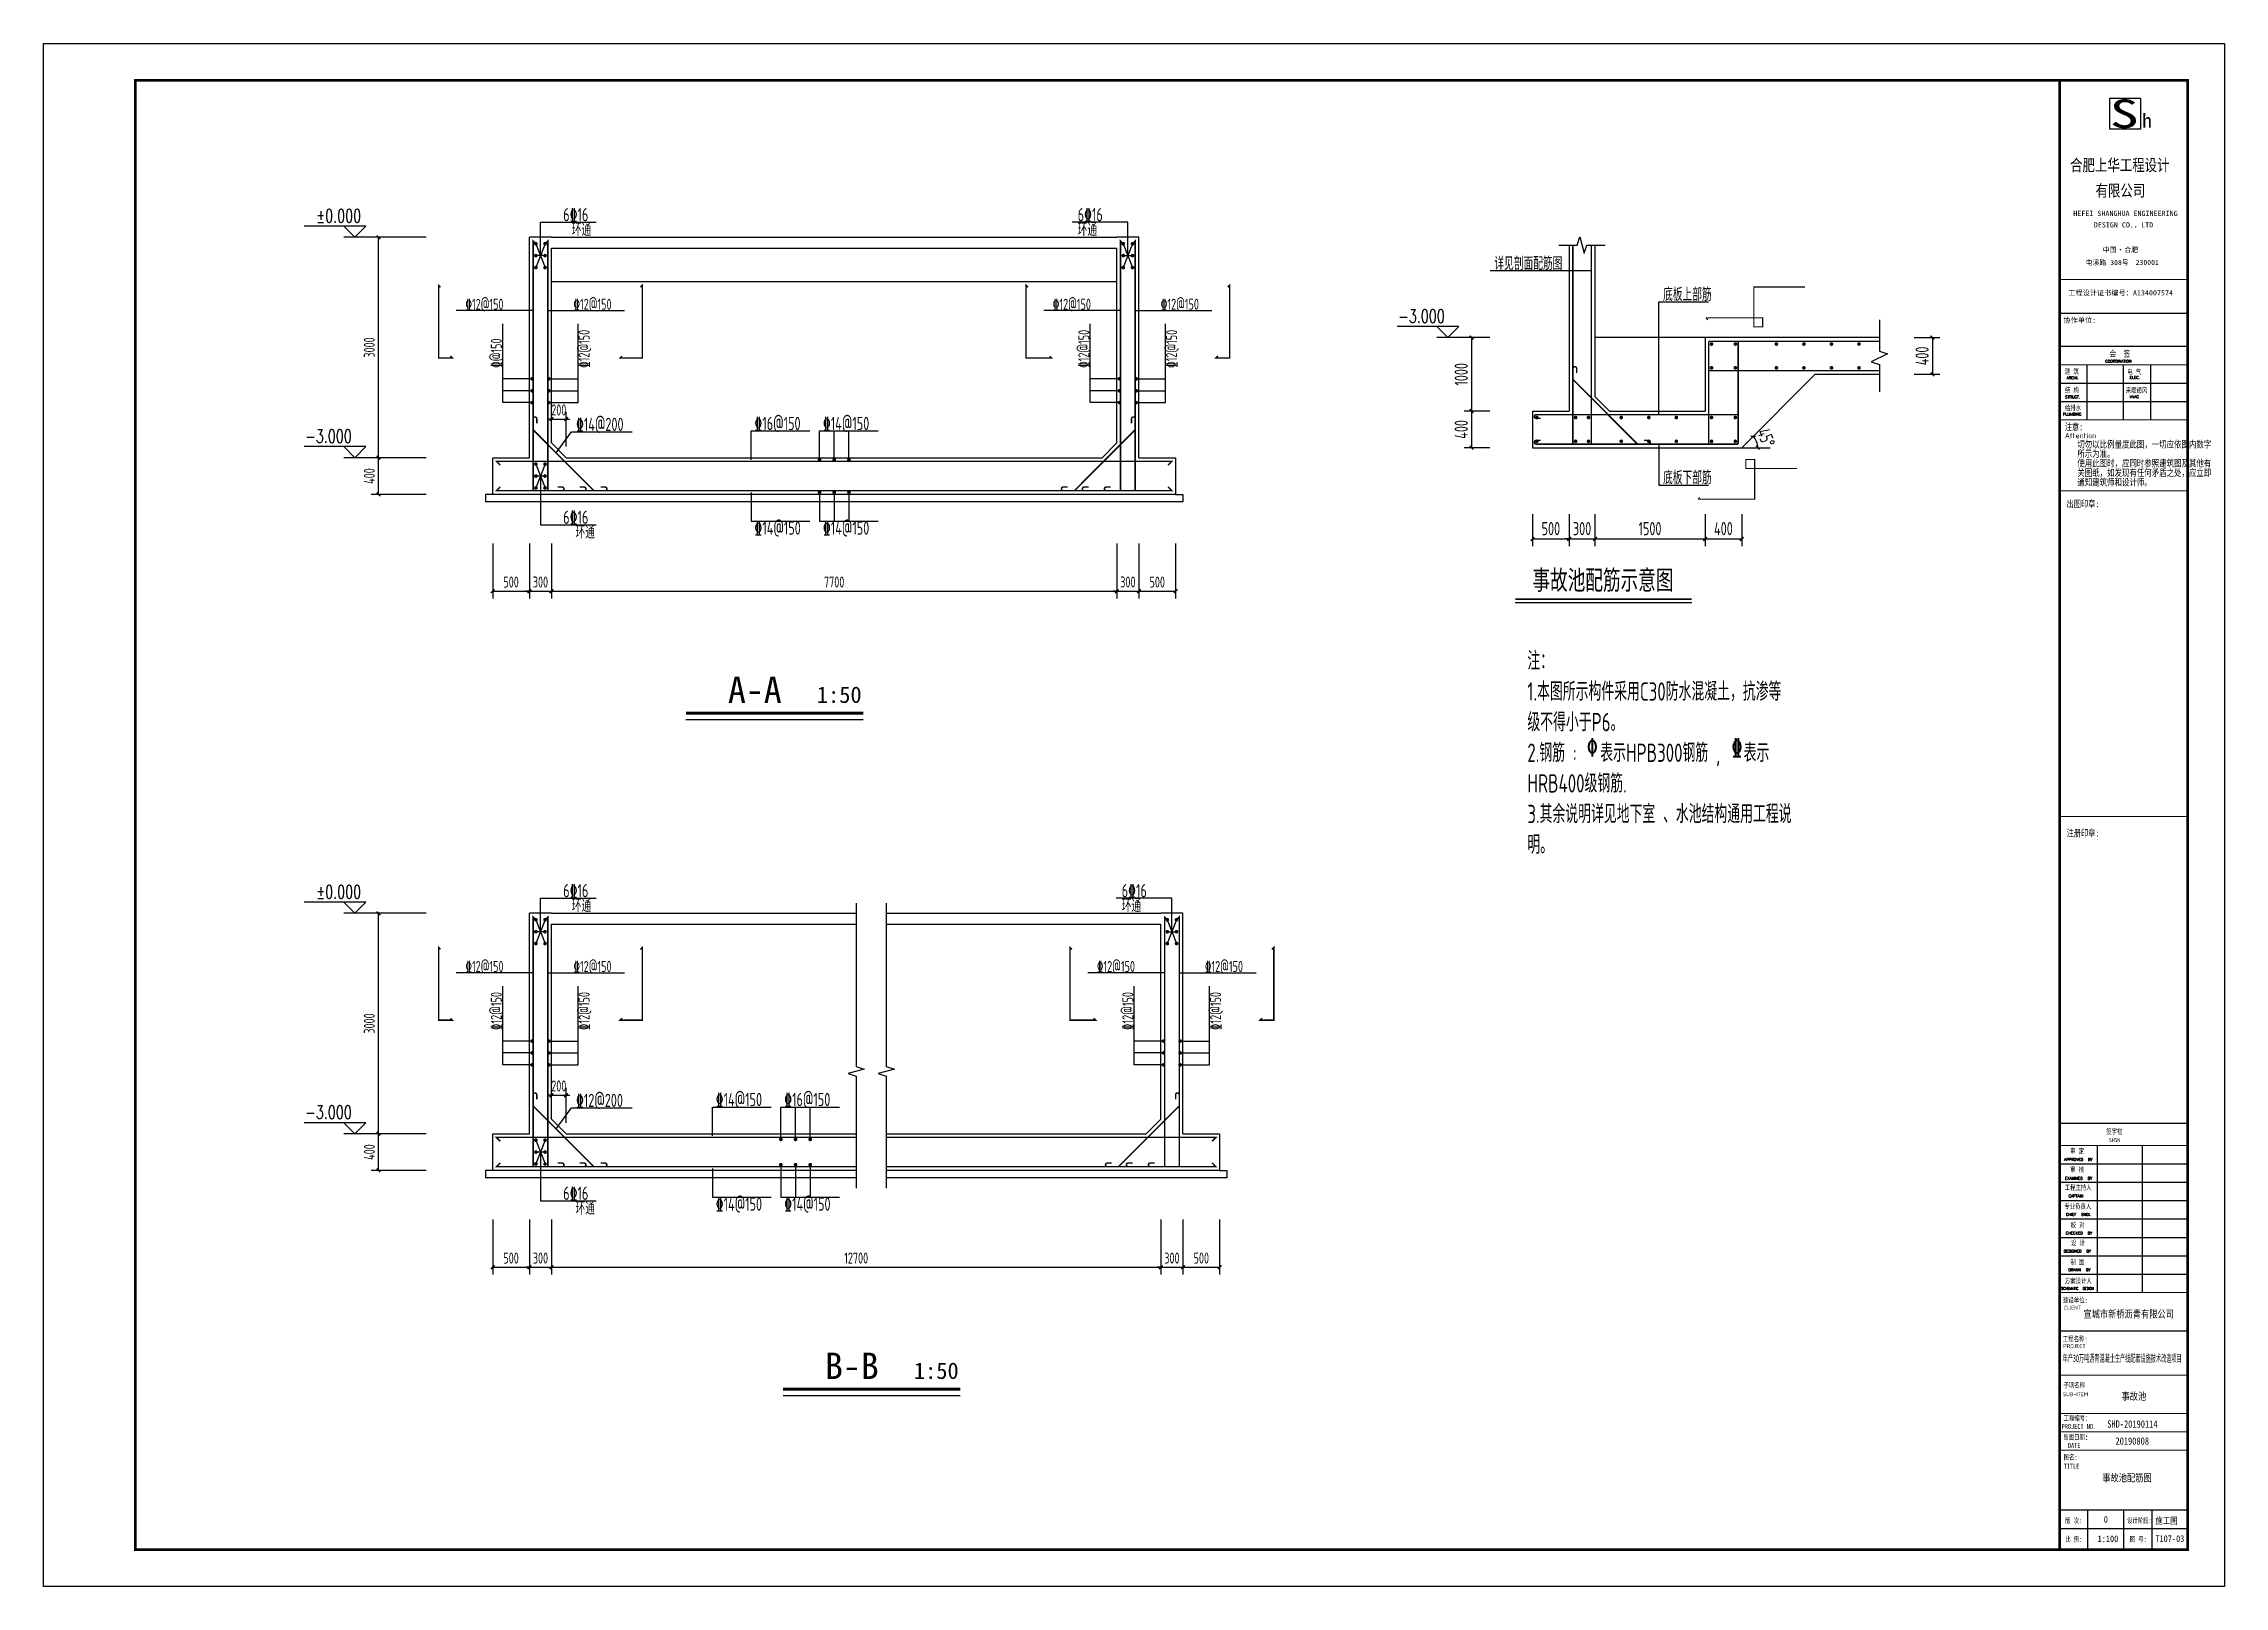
# Model space of a CAD drawing. Extents: x -721211 to -661811, y -212605 to -33458.
# Drawn here: x -721211 to -661811, y -212605 to -170605 of the extents above; entities that cross this region are included whole.
import ezdxf
from ezdxf.enums import TextEntityAlignment as Align

# ---------------------------------------------------------------- set-up
doc = ezdxf.new("R2010")
doc.units = 0
doc.header["$LTSCALE"] = 1000
doc.layers.get('0').update_dxf_attribs({"linetype": 'CONTINUOUS'})
doc.layers.get('Defpoints').update_dxf_attribs({"linetype": 'CONTINUOUS'})
for name, color, linetype in [('BEAM_TEXT_HOR', 7, 'CONTINUOUS'), ('dim', 3, 'CONTINUOUS'), ('DIM_ELEV', 3, 'CONTINUOUS'), ('DIM_SYMB', 3, 'CONTINUOUS'), ('NUM', 7, 'CONTINUOUS'), ('PUB_TEXT', 7, 'CONTINUOUS'), ('REIN', 1, 'CONTINUOUS'), ('REINL', 1, 'CONTINUOUS'), ('TEXT', 7, 'CONTINUOUS'), ('THIN', 7, 'CONTINUOUS'), ('水池', 6, 'CONTINUOUS')]:
    doc.layers.add(name, color=color, linetype=linetype)
doc.styles.add('_HZTXT', font='txt', dxfattribs={"width": 0.8, "bigfont": 'HZTXT'})
doc.styles.add('_TCH_DIM', font='SIMPLEX', dxfattribs={"bigfont": 'GBCBIG'})
doc.styles.add('_TXT', font='SIMPLEX.shx', dxfattribs={"width": 0.6})
doc.styles.add('HT', font='simhei.ttf')
doc.styles.add('HZ', font='txt.shx', dxfattribs={"bigfont": 'hztxt.shx'})
doc.styles.add('STYLE-ARIAL', font='gbenor.shx', dxfattribs={"bigfont": 'gbcbig.shx'})
doc.styles.add('STYLE-黑体', font='simhei.ttf')
doc.styles.add('TSSD_Dimension', font='Tssdeng.shx', dxfattribs={"width": 0.7, "bigfont": 'HZTXT.SHX'})
doc.styles.add('TSSD_Label', font='tssdeng.shx', dxfattribs={"width": 0.7, "bigfont": 'hztxt.shx'})
doc.styles.add('TSSD_Norm', font='tssdeng.shx', dxfattribs={"bigfont": 'hztxt.shx'})
doc.styles.add('TSSD_Rein', font='tssdeng.shx', dxfattribs={"width": 0.7, "bigfont": 'hztxt.shx'})
doc.styles.add('黑体', font='simhei.ttf')
doc.dimstyles.new('TSSD_50_100', dxfattribs={"dimtxt": 300, "dimasz": 100, "dimexe": 200, "dimexo": 300, "dimgap": 100, "dimtad": 1, "dimdec": 0, "dimlfac": 0.5, "dimzin": 0, "dimdsep": 46, "dimtxsty": 'TSSD_Dimension', "dimblk": 'ARCHTICK', "dimcen": 0, "dimclrt": 7, "dimadec": 0, "dimazin": 0, "dimtfac": 1, "dimtdec": 0, "dimtix": 1, "dimtmove": 2, "dimatfit": 3, "dimfxl": 1, "dimtolj": 1, "dimtzin": 0, "dimarcsym": 0})

msp = doc.modelspace()

# ---------------------------------------------------------------- texts
at = {"layer": 'BEAM_TEXT_HOR', "color": 1, "style": 'TSSD_Label', "width": 0.7}
for s, p in [('%%130', (-679175.5, -190159)), ('%%132', (-675234, -190159))]:
    msp.add_text(s, height=500, dxfattribs=at).set_placement(p, align=Align.BOTTOM_LEFT)
at = {"layer": 'Defpoints', "color": 7, "linetype": 'Continuous', "style": 'STYLE-黑体', "width": 1.5}
msp.add_text('S', height=773.8, dxfattribs=at).set_placement((-664933.1, -172898.7))
at = {"layer": 'Defpoints', "color": 7, "linetype": 'Continuous'}
for s, height, style, p in [('h', 386.9, 'STYLE-黑体', (-664051.5, -172894.1)), ('CLIENT', 107.48, 'STYLE-ARIAL', (-666183.2, -205073.7)), ('SUB-ITEM', 107.48, 'STYLE-ARIAL', (-666210.2, -207428.2))]:
    msp.add_text(s, height=height, dxfattribs=dict(at, style=style)).set_placement(p)
at = {"layer": 'Defpoints', "linetype": 'Continuous', "style": 'STYLE-黑体'}
for s, height, width, p in [('合肥上华工程设计', 322.43, 0.769231, (-666012.7, -174071.6)), ('有限公司', 322.43, 0.769231, (-665319.9, -174765.8)), ('SHD-20190114', 200, 0.8, (-665001.6, -208284.6)), ('20190808', 200, 0.8, (-664778.2, -208748.3))]:
    msp.add_text(s, height=height, dxfattribs=dict(at, width=width)).set_placement(p)
at = {"layer": 'Defpoints', "ltscale": 1.2, "style": '黑体'}
for s, height, p in [('HEFEI SHANGHUA ENGINEERING', 139.718, (-665925.6, -175295.8)), ('DESIGN CO.，LTD', 139.718, (-665367.9, -175609.4)), ('工程设计证书编号：A134007574', 139.718, (-666063.6, -177458.2)), ('协作单位:', 139.72, (-666195.5, -178203.5))]:
    msp.add_text(s, height=height, dxfattribs=at).set_placement(p)
at = {"layer": 'Defpoints', "linetype": 'Continuous'}
for s, height, style, p in [('中国·合肥', 134.34, 'STYLE-黑体', (-665122.7, -176283.3)), ('屯溪路 308号', 134.34, 'STYLE-黑体', (-665590, -176630)), ('230001', 134.34, 'STYLE-黑体', (-664227.1, -176627.8)), ('Attention', 143.3, 'STYLE-ARIAL', (-666158.6, -181347.3))]:
    msp.add_text(s, height=height, dxfattribs=dict(at, style=style)).set_placement(p)
at = {"layer": 'Defpoints', "style": 'HZ'}
for s, height, p in [('COORDINATION', 74.948, (-665057.3, -179289.2)), ('ARCHI.', 74.95, (-666109.9, -179740.4)), ('ELEC.', 74.95, (-664390.5, -179733.5)), ('STRUCT.', 74.95, (-666145.9, -180261.6)), ('HVAC', 74.95, (-664390.5, -180255.7)), ('PLUMBING', 74.95, (-666209, -180728.8)), ('APPROVED  BY', 74.948, (-666175.6, -201021.2)), ('EXAMINED  BY', 74.948, (-666155.7, -201534.5)), ('CAPTAIN', 74.95, (-666055.2, -202013.6)), ('CHIEF  ENGI.', 74.948, (-666125.6, -202517.6)), ('CHECKED  BY', 74.948, (-666132.1, -203023.4)), ('DESIGNED  BY', 74.948, (-666189.9, -203518.5)), ('DRAWN  BY', 74.95, (-666056.8, -204028)), ('SCHEMATIC  DESIGN', 64.955, (-666259, -204527.6))]:
    msp.add_text(s, height=height, dxfattribs=at).set_placement(p)
at = {"layer": 'Defpoints'}
for s, height, style, width, p in [('会  签', 167.66, '黑体', 0.75, (-664938.2, -179131.7)), ('结 构', 139.72, '黑体', 0.75, (-666154.6, -180104.3)), ('建 筑', 139.72, '黑体', 0.75, (-666154.6, -179600.9)), ('采暖通风', 139.72, '黑体', 0.75, (-664498.3, -180109.9)), ('电 气', 139.72, '黑体', 0.75, (-664456.5, -179606.2)), ('给排水', 139.72, '黑体', 0.75, (-666154.6, -180589.4)), ('注意:', 186.29, '黑体', 0.75, (-666157.9, -181129.2)), ('切勿以比例量度此图，一切应依图内数字', 187.651, '_HZTXT', 0.8, (-665816.5, -181624.3)), ('所示为准。', 187.65, '_HZTXT', 0.8, (-665816.5, -181882.3)), ('使用此图时，应同时参照建筑图及其他有', 187.651, '_HZTXT', 0.8, (-665816.5, -182140.2)), ('关图纸，如发现有任何矛盾之处，应立即', 187.651, '_HZTXT', 0.8, (-665816.5, -182398.2)), ('通知建筑师和设计师。', 187.65, '_HZTXT', 0.8, (-665816.5, -182656.1)), ('出图印章:', 186.29, '黑体', 0.75, (-666107.4, -183225.8)), ('签字栏', 139.72, '黑体', 0.75, (-665031.1, -200292.1)), ('审 定', 139.72, '黑体', 0.75, (-666013.2, -200823.1)), ('审 核', 139.72, '黑体', 0.75, (-666010.2, -201322.9)), ('工程主持人', 139.72, '黑体', 0.75, (-666162.4, -201814.2)), ('专业负责人', 139.72, '黑体', 0.75, (-666171, -202328)), ('校 对', 139.72, '黑体', 0.75, (-665995, -202835.9)), ('制 图', 139.72, '黑体', 0.75, (-666006.7, -203845)), ('设 计', 139.72, '黑体', 0.75, (-665992.4, -203321.8)), ('方案设计人', 139.72, '黑体', 0.75, (-666156.3, -204356.2)), ('年产30万吨沥青混凝土生产线配套设施技术改造项目', 200, '黑体', 0.5, (-666216.3, -206495.5))]:
    msp.add_text(s, height=height, dxfattribs=dict(at, style=style, width=width)).set_placement(p)
at = {"layer": 'Defpoints', "color": 7}
for s, height, style, width, p in [('注册印章:', 186.29, '黑体', 0.75, (-666107.4, -192190.3)), ('建设单位:', 139.72, '黑体', 0.75, (-666204.4, -204882)), ('工程名称:', 139.72, '黑体', 0.75, (-666211.3, -205934.4)), ('子项名称', 139.72, '黑体', 0.75, (-666195.9, -207195)), ('工程编号：', 139.72, '黑体', 0.75, (-666193.2, -208093.6)), ('出图日期', 139.72, '黑体', 0.75, (-666197.7, -208609.6)), ('图名:', 139.72, '黑体', 0.75, (-666187.4, -209156.7)), (':', 150.5, '_TXT', 0.6, (-665588.4, -208609.6)), ('TITLE', 139.72, '黑体', 0.75, (-666188.9, -209402.8)), ('版 次:', 139.72, '黑体', 0.75, (-666147.1, -210882.6)), ('设计阶段:', 139.72, '黑体', 0.75, (-664463.5, -210882.5)), ('比 例:', 139.72, '黑体', 0.75, (-666145.9, -211389.8)), ('图 号:', 139.72, '黑体', 0.75, (-664390.4, -211392.5))]:
    msp.add_text(s, height=height, dxfattribs=dict(at, style=style, width=width)).set_placement(p)
at = {"layer": 'Defpoints', "style": 'STYLE-ARIAL'}
msp.add_text('SIGN', height=107.48, dxfattribs=at).set_placement((-664800.6, -200456), align=Align.MIDDLE_CENTER)
msp.add_text('SIGN', height=107.48, dxfattribs=at).set_placement((-664800.6, -200456), align=Align.MIDDLE_CENTER)
at = {"layer": 'Defpoints', "style": '黑体', "width": 0.8}
for s, p in [('宣城市新桥沥青有限公司', (-664416.7, -205290.6)), ('事故池配筋图', (-664465.7, -209749.4))]:
    msp.add_text(s, height=200, dxfattribs=at).set_placement(p, align=Align.CENTER)
at = {"layer": 'Defpoints', "color": 7, "linetype": 'Continuous', "style": 'STYLE-ARIAL'}
msp.add_text('PROJECT', height=107.48, dxfattribs=at).set_placement((-665894.8, -206062.1), align=Align.MIDDLE_CENTER)
at = {"layer": 'Defpoints', "linetype": 'Continuous', "style": 'STYLE-黑体', "width": 0.8}
msp.add_text('事故池', height=200, dxfattribs=at).set_placement((-664275.4, -207529.8), align=Align.CENTER)
at = {"layer": 'Defpoints', "color": 7, "style": '黑体', "width": 0.75}
for s, height, p in [('PROJECT NO.', 139.718, (-665773.3, -208251.6)), ('DATE', 139.72, (-665902.3, -208767.7))]:
    msp.add_text(s, height=height, dxfattribs=at).set_placement(p, align=Align.MIDDLE_CENTER)
at = {"layer": 'Defpoints', "color": 3, "linetype": 'Continuous', "style": 'STYLE-黑体', "width": 0.8}
for s, p in [('0', (-665097.1, -210870.1)), ('施工图', (-663690.5, -210910)), ('1:100', (-665264.1, -211399.9)), ('T107-03', (-663690.8, -211394.8))]:
    msp.add_text(s, height=180, dxfattribs=at).set_placement(p)
at = {"layer": 'NUM', "style": 'TSSD_Norm', "width": 0.8}
msp.add_text('事故池配筋示意图', height=600, dxfattribs=at).set_placement((-678737.9, -185528.2), align=Align.CENTER)
at = {"layer": 'PUB_TEXT', "style": '_TCH_DIM', "width": 0.705882}
for s, p in [('%%P0.000', (-713781.4, -175471.6)), ('-3.000', (-684309.4, -178202.2)), ('-3.000', (-714081.4, -181471.6)), ('%%P0.000', (-713781.4, -193876.2)), ('-3.000', (-714081.4, -199876.2))]:
    msp.add_text(s, height=360, dxfattribs=at).set_placement(p)
at = {"layer": 'PUB_TEXT', "style": 'HT'}
for s, height, p in [('A-A', 716.96, (-702570.2, -188553.5)), ('1:50', 448.1, (-700149.2, -188553.5)), ('B-B', 716.96, (-699927.2, -206958)), ('1:50', 448.1, (-697506.2, -206958))]:
    msp.add_text(s, height=height, dxfattribs=at).set_placement(p)
at = {"layer": 'TEXT', "style": 'TSSD_Rein', "width": 0.7}
for s, height, p in [('6%%13216', 360, (-707057.7, -175440.5)), ('6%%13216', 360, (-693044.9, -175440.5)), ('环通', 360, (-706826, -175846.7)), ('环通', 360, (-693046.2, -175846.7)), ('详见剖面配筋图', 360, (-681695.6, -176770.5)), ('%%13212@150', 300, (-709722.7, -177850.1)), ('%%13212@150', 300, (-706780.5, -177850.1)), ('%%13212@150', 300, (-693722.7, -177850.1)), ('%%13212@150', 300, (-690780.5, -177850.1)), ('底板上部筋', 360, (-677099.7, -177612.5)), ('%%13214@200', 360, (-706710.8, -181150.2)), ('%%13216@150', 360, (-701849.4, -181126)), ('%%13214@150', 360, (-699984.5, -181126)), ('底板下部筋', 360, (-677099.7, -182599.8)), ('6%%13216', 360, (-707057.7, -183679)), ('环通', 360, (-706726, -184085.2)), ('%%13214@150', 360, (-701849.4, -183973.4)), ('%%13214@150', 360, (-699984.5, -183973.4)), ('6%%13216', 360, (-707057.7, -193845.1)), ('6%%13216', 360, (-691844.9, -193845.1)), ('环通', 360, (-706826, -194251.2)), ('环通', 360, (-691846.2, -194251.2)), ('%%13212@150', 300, (-709722.7, -195878.9)), ('%%13212@150', 300, (-706780.5, -195878.9)), ('%%13212@150', 300, (-692522.7, -195878.9)), ('%%13212@150', 300, (-689580.5, -195878.9)), ('%%13212@200', 360, (-706710.8, -199554.8)), ('%%13214@150', 360, (-702904.2, -199530.5)), ('%%13216@150', 360, (-701039.2, -199530.5)), ('6%%13216', 360, (-707057.7, -202083.6)), ('环通', 360, (-706726, -202489.7)), ('%%13214@150', 360, (-702904.2, -202377.9)), ('%%13214@150', 360, (-701039.2, -202377.9))]:
    msp.add_text(s, height=height, dxfattribs=at).set_placement(p)
for s, p in [('%%132@150', (-708729.7, -179433.5)), ('%%13212@150', (-706338.1, -179433.5)), ('%%13212@150', (-692729.7, -179433.5)), ('%%13212@150', (-690338.1, -179433.5)), ('%%13212@150', (-708729.7, -197462.3)), ('%%13212@150', (-706338.1, -197462.3)), ('%%13212@150', (-691529.7, -197462.3)), ('%%13212@150', (-689138.1, -197462.3))]:
    msp.add_text(s, height=300, rotation=90, dxfattribs=at).set_placement(p)
at = {"layer": 'TEXT', "insert": (-680796.7, -187159.4), "char_height": 500, "width": 7210.909, "attachment_point": 1, "style": 'TSSD_Rein'}
msp.add_mtext('注：\\P1.本图所示构件采用C30防水混凝土，抗渗等级不得小于P6。\\P2.钢筋 :   表示HPB300钢筋 ,   表示HRB400级钢筋.\\P3.其余说明详见地下室 、水池结构通用工程说明。', dxfattribs=at)

# ---------------------------------------------------------------- blocks, each defined once
blk = doc.blocks.new('_ArchTick')
at = {"color": 0, "linetype": 'ByBlock', "const_width": 0.4}
blk.add_lwpolyline([(-0.5, -0.5), (0.5, 0.5)], dxfattribs=at)
blk = doc.blocks.new('*D48')
at = {"layer": 'Defpoints', "color": 0, "transparency": 16777216}
for p in [(-672956, -179607), (-674956, -181607), (-674956, -181607), (-674534, -181494), (-674179, -181607)]:
    blk.add_point(p, dxfattribs=at)
at = {"layer": 'dim', "color": 0, "lineweight": -2, "transparency": 16777216}
blk.add_arc((-674956, -181607), 438, 0, 45, dxfattribs=at)
at = {"layer": 'dim', "color": 0, "lineweight": -2, "transparency": 16777216, "xscale": 100, "yscale": 100, "zscale": 100}
for p, rotation in [((-674647, -181298), 134.999999999995), ((-674519, -181607), 270.0000000000003)]:
    blk.add_blockref('_ArchTick', p, dxfattribs=dict(at, rotation=rotation))
at = {"layer": 'dim', "color": 7, "transparency": 16777216, "insert": (-674293, -181333), "char_height": 360, "attachment_point": 5, "rotation": 292.5, "style": 'TSSD_Dimension'}
blk.add_mtext('\\A1;45°', dxfattribs=at)
blk = doc.blocks.new('*D47')
at = {"layer": 'Defpoints', "color": 0, "transparency": 16777216}
for p in [(-670564, -178607), (-670564, -179607), (-669764, -179607)]:
    blk.add_point(p, dxfattribs=at)
at = {"layer": 'dim', "color": 0, "lineweight": -2, "transparency": 16777216}
for p, q in [((-670264, -178607), (-669564, -178607)), ((-669764, -178607), (-669764, -179607)), ((-670264, -179607), (-669564, -179607))]:
    blk.add_line(p, q, dxfattribs=at)
at = {"layer": 'dim', "color": 0, "lineweight": -2, "transparency": 16777216, "xscale": 100, "yscale": 100, "zscale": 100}
for p, rotation in [((-669764, -178607), 90), ((-669764, -179607), 270)]:
    blk.add_blockref('_ArchTick', p, dxfattribs=dict(at, rotation=rotation))
at = {"layer": 'dim', "color": 7, "transparency": 16777216, "insert": (-670044, -179107), "char_height": 360, "attachment_point": 5, "rotation": 90, "style": 'TSSD_Dimension'}
blk.add_mtext('\\A1;400', dxfattribs=at)
blk = doc.blocks.new('*D46')
at = {"layer": 'Defpoints', "color": 0, "transparency": 16777216}
for p in [(-681517, -180607), (-682317, -181607), (-681517, -181607)]:
    blk.add_point(p, dxfattribs=at)
at = {"layer": 'dim', "color": 0, "lineweight": -2, "transparency": 16777216}
for p, q in [((-681817, -180607), (-682517, -180607)), ((-682317, -180607), (-682317, -181607)), ((-681817, -181607), (-682517, -181607))]:
    blk.add_line(p, q, dxfattribs=at)
at = {"layer": 'dim', "color": 0, "lineweight": -2, "transparency": 16777216, "xscale": 100, "yscale": 100, "zscale": 100}
for p, rotation in [((-682317, -180607), 90), ((-682317, -181607), 270)]:
    blk.add_blockref('_ArchTick', p, dxfattribs=dict(at, rotation=rotation))
at = {"layer": 'dim', "color": 7, "transparency": 16777216, "insert": (-682597, -181107), "char_height": 360, "attachment_point": 5, "rotation": 90, "style": 'TSSD_Dimension'}
blk.add_mtext('\\A1;400', dxfattribs=at)
blk = doc.blocks.new('*D45')
at = {"layer": 'Defpoints', "color": 0, "transparency": 16777216}
for p in [(-679656, -183113), (-678956, -183113), (-678956, -184088)]:
    blk.add_point(p, dxfattribs=at)
at = {"layer": 'dim', "color": 0, "lineweight": -2, "transparency": 16777216}
for p, q in [((-679656, -183413), (-679656, -184288)), ((-678956, -183413), (-678956, -184288)), ((-679656, -184088), (-679756, -184088)), ((-679656, -184088), (-678956, -184088)), ((-678956, -184088), (-678856, -184088))]:
    blk.add_line(p, q, dxfattribs=at)
at = {"layer": 'dim', "color": 0, "lineweight": -2, "transparency": 16777216, "xscale": 100, "yscale": 100, "zscale": 100}
blk.add_blockref('_ArchTick', (-679656, -184088), dxfattribs=at)
at = {"layer": 'dim', "color": 0, "lineweight": -2, "transparency": 16777216, "xscale": 100, "yscale": 100, "zscale": 100, "rotation": 180}
blk.add_blockref('_ArchTick', (-678956, -184088), dxfattribs=at)
at = {"layer": 'dim', "color": 7, "transparency": 16777216, "insert": (-679306, -183808), "char_height": 360, "attachment_point": 5, "style": 'TSSD_Dimension'}
blk.add_mtext('\\A1;300', dxfattribs=at)
blk = doc.blocks.new('*D44')
at = {"layer": 'Defpoints', "color": 0, "transparency": 16777216}
for p in [(-678956, -183113), (-675956, -183113), (-675956, -184088)]:
    blk.add_point(p, dxfattribs=at)
at = {"layer": 'dim', "color": 0, "lineweight": -2, "transparency": 16777216}
for p, q in [((-678956, -183413), (-678956, -184288)), ((-675956, -183413), (-675956, -184288)), ((-678956, -184088), (-675956, -184088))]:
    blk.add_line(p, q, dxfattribs=at)
at = {"layer": 'dim', "color": 0, "lineweight": -2, "transparency": 16777216, "xscale": 100, "yscale": 100, "zscale": 100, "rotation": 180}
blk.add_blockref('_ArchTick', (-678956, -184088), dxfattribs=at)
at = {"layer": 'dim', "color": 0, "lineweight": -2, "transparency": 16777216, "xscale": 100, "yscale": 100, "zscale": 100}
blk.add_blockref('_ArchTick', (-675956, -184088), dxfattribs=at)
at = {"layer": 'dim', "color": 7, "transparency": 16777216, "insert": (-677456, -183808), "char_height": 360, "attachment_point": 5, "style": 'TSSD_Dimension'}
blk.add_mtext('\\A1;1500', dxfattribs=at)
blk = doc.blocks.new('*D43')
at = {"layer": 'Defpoints', "color": 0, "transparency": 16777216}
for p in [(-675956, -183113), (-674956, -183113), (-674956, -184088)]:
    blk.add_point(p, dxfattribs=at)
at = {"layer": 'dim', "color": 0, "lineweight": -2, "transparency": 16777216}
for p, q in [((-675956, -183413), (-675956, -184288)), ((-674956, -183413), (-674956, -184288)), ((-675956, -184088), (-674956, -184088))]:
    blk.add_line(p, q, dxfattribs=at)
at = {"layer": 'dim', "color": 0, "lineweight": -2, "transparency": 16777216, "xscale": 100, "yscale": 100, "zscale": 100, "rotation": 180}
blk.add_blockref('_ArchTick', (-675956, -184088), dxfattribs=at)
at = {"layer": 'dim', "color": 0, "lineweight": -2, "transparency": 16777216, "xscale": 100, "yscale": 100, "zscale": 100}
blk.add_blockref('_ArchTick', (-674956, -184088), dxfattribs=at)
at = {"layer": 'dim', "color": 7, "transparency": 16777216, "insert": (-675456, -183808), "char_height": 360, "attachment_point": 5, "style": 'TSSD_Dimension'}
blk.add_mtext('\\A1;400', dxfattribs=at)
blk = doc.blocks.new('*D42')
at = {"layer": 'Defpoints', "color": 0, "transparency": 16777216}
for p in [(-681517, -178607), (-682317, -180607), (-681517, -180607)]:
    blk.add_point(p, dxfattribs=at)
at = {"layer": 'dim', "color": 0, "lineweight": -2, "transparency": 16777216}
for p, q in [((-681817, -178607), (-682517, -178607)), ((-682317, -178607), (-682317, -180607)), ((-681817, -180607), (-682517, -180607))]:
    blk.add_line(p, q, dxfattribs=at)
at = {"layer": 'dim', "color": 0, "lineweight": -2, "transparency": 16777216, "xscale": 100, "yscale": 100, "zscale": 100}
for p, rotation in [((-682317, -178607), 90), ((-682317, -180607), 270)]:
    blk.add_blockref('_ArchTick', p, dxfattribs=dict(at, rotation=rotation))
at = {"layer": 'dim', "color": 7, "transparency": 16777216, "insert": (-682597, -179607), "char_height": 360, "attachment_point": 5, "rotation": 90, "style": 'TSSD_Dimension'}
blk.add_mtext('\\A1;1000', dxfattribs=at)
blk = doc.blocks.new('*D41')
at = {"layer": 'Defpoints', "color": 0, "transparency": 16777216}
for p in [(-680656, -183113), (-679656, -183113), (-679656, -184088)]:
    blk.add_point(p, dxfattribs=at)
at = {"layer": 'dim', "color": 0, "lineweight": -2, "transparency": 16777216}
for p, q in [((-680656, -183413), (-680656, -184288)), ((-679656, -183413), (-679656, -184288)), ((-680656, -184088), (-679656, -184088))]:
    blk.add_line(p, q, dxfattribs=at)
at = {"layer": 'dim', "color": 0, "lineweight": -2, "transparency": 16777216, "xscale": 100, "yscale": 100, "zscale": 100, "rotation": 180}
blk.add_blockref('_ArchTick', (-680656, -184088), dxfattribs=at)
at = {"layer": 'dim', "color": 0, "lineweight": -2, "transparency": 16777216, "xscale": 100, "yscale": 100, "zscale": 100}
blk.add_blockref('_ArchTick', (-679656, -184088), dxfattribs=at)
at = {"layer": 'dim', "color": 7, "transparency": 16777216, "insert": (-680156, -183808), "char_height": 360, "attachment_point": 5, "style": 'TSSD_Dimension'}
blk.add_mtext('\\A1;500', dxfattribs=at)
blk = doc.blocks.new('*D27')
at = {"layer": 'Defpoints', "color": 0, "transparency": 16777216}
for p in [(-706978, -199232), (-707378, -199881), (-706978, -200281)]:
    blk.add_point(p, dxfattribs=at)
at = {"layer": 'dim', "color": 0, "lineweight": -2, "transparency": 16777216}
for p, q in [((-707378, -199232), (-707478, -199232)), ((-707378, -199581), (-707378, -199032)), ((-707378, -199232), (-706978, -199232)), ((-706978, -199981), (-706978, -199032)), ((-706978, -199232), (-706878, -199232))]:
    blk.add_line(p, q, dxfattribs=at)
at = {"layer": 'dim', "color": 0, "lineweight": -2, "transparency": 16777216, "xscale": 100, "yscale": 100, "zscale": 100}
blk.add_blockref('_ArchTick', (-707378, -199232), dxfattribs=at)
at = {"layer": 'dim', "color": 0, "lineweight": -2, "transparency": 16777216, "xscale": 100, "yscale": 100, "zscale": 100, "rotation": 180}
blk.add_blockref('_ArchTick', (-706978, -199232), dxfattribs=at)
at = {"layer": 'dim', "color": 7, "transparency": 16777216, "insert": (-707178, -198982), "char_height": 300, "attachment_point": 5, "style": 'TSSD_Dimension'}
blk.add_mtext('\\A1;200', dxfattribs=at)
blk = doc.blocks.new('*D26')
at = {"layer": 'Defpoints', "color": 0, "transparency": 16777216}
for p in [(-690178, -202317), (-689178, -202317), (-689178, -203917)]:
    blk.add_point(p, dxfattribs=at)
at = {"layer": 'dim', "color": 0, "lineweight": -2, "transparency": 16777216}
for p, q in [((-690178, -202617), (-690178, -204117)), ((-689178, -202617), (-689178, -204117)), ((-690178, -203917), (-689178, -203917))]:
    blk.add_line(p, q, dxfattribs=at)
at = {"layer": 'dim', "color": 0, "lineweight": -2, "transparency": 16777216, "xscale": 100, "yscale": 100, "zscale": 100, "rotation": 180}
blk.add_blockref('_ArchTick', (-690178, -203917), dxfattribs=at)
at = {"layer": 'dim', "color": 0, "lineweight": -2, "transparency": 16777216, "xscale": 100, "yscale": 100, "zscale": 100}
blk.add_blockref('_ArchTick', (-689178, -203917), dxfattribs=at)
at = {"layer": 'dim', "color": 7, "transparency": 16777216, "insert": (-689678, -203667), "char_height": 300, "attachment_point": 5, "style": 'TSSD_Dimension'}
blk.add_mtext('\\A1;500', dxfattribs=at)
blk = doc.blocks.new('*D25')
at = {"layer": 'Defpoints', "color": 0, "transparency": 16777216}
for p in [(-690778, -202317), (-690178, -202317), (-690178, -203917)]:
    blk.add_point(p, dxfattribs=at)
at = {"layer": 'dim', "color": 0, "lineweight": -2, "transparency": 16777216}
for p, q in [((-690778, -202617), (-690778, -204117)), ((-690178, -202617), (-690178, -204117)), ((-690778, -203917), (-690878, -203917)), ((-690778, -203917), (-690178, -203917)), ((-690178, -203917), (-690078, -203917))]:
    blk.add_line(p, q, dxfattribs=at)
at = {"layer": 'dim', "color": 0, "lineweight": -2, "transparency": 16777216, "xscale": 100, "yscale": 100, "zscale": 100}
blk.add_blockref('_ArchTick', (-690778, -203917), dxfattribs=at)
at = {"layer": 'dim', "color": 0, "lineweight": -2, "transparency": 16777216, "xscale": 100, "yscale": 100, "zscale": 100, "rotation": 180}
blk.add_blockref('_ArchTick', (-690178, -203917), dxfattribs=at)
at = {"layer": 'dim', "color": 7, "transparency": 16777216, "insert": (-690478, -203667), "char_height": 300, "attachment_point": 5, "style": 'TSSD_Dimension'}
blk.add_mtext('\\A1;300', dxfattribs=at)
blk = doc.blocks.new('*D24')
at = {"layer": 'Defpoints', "color": 0, "transparency": 16777216}
for p in [(-707378, -202317), (-690778, -202317), (-690778, -203917)]:
    blk.add_point(p, dxfattribs=at)
at = {"layer": 'dim', "color": 0, "lineweight": -2, "transparency": 16777216}
for p, q in [((-707378, -202617), (-707378, -204117)), ((-690778, -202617), (-690778, -204117)), ((-707378, -203917), (-690778, -203917))]:
    blk.add_line(p, q, dxfattribs=at)
at = {"layer": 'dim', "color": 0, "lineweight": -2, "transparency": 16777216, "xscale": 100, "yscale": 100, "zscale": 100, "rotation": 180}
blk.add_blockref('_ArchTick', (-707378, -203917), dxfattribs=at)
at = {"layer": 'dim', "color": 0, "lineweight": -2, "transparency": 16777216, "xscale": 100, "yscale": 100, "zscale": 100}
blk.add_blockref('_ArchTick', (-690778, -203917), dxfattribs=at)
at = {"layer": 'dim', "color": 7, "transparency": 16777216, "insert": (-699078, -203667), "char_height": 300, "attachment_point": 5, "style": 'TSSD_Dimension'}
blk.add_mtext('\\A1;12700', dxfattribs=at)
blk = doc.blocks.new('*D23')
at = {"layer": 'Defpoints', "color": 0, "transparency": 16777216}
for p in [(-707978, -202317), (-707378, -202317), (-707378, -203917)]:
    blk.add_point(p, dxfattribs=at)
at = {"layer": 'dim', "color": 0, "lineweight": -2, "transparency": 16777216}
for p, q in [((-707978, -202617), (-707978, -204117)), ((-707378, -202617), (-707378, -204117)), ((-707978, -203917), (-708078, -203917)), ((-707978, -203917), (-707378, -203917)), ((-707378, -203917), (-707278, -203917))]:
    blk.add_line(p, q, dxfattribs=at)
at = {"layer": 'dim', "color": 0, "lineweight": -2, "transparency": 16777216, "xscale": 100, "yscale": 100, "zscale": 100}
blk.add_blockref('_ArchTick', (-707978, -203917), dxfattribs=at)
at = {"layer": 'dim', "color": 0, "lineweight": -2, "transparency": 16777216, "xscale": 100, "yscale": 100, "zscale": 100, "rotation": 180}
blk.add_blockref('_ArchTick', (-707378, -203917), dxfattribs=at)
at = {"layer": 'dim', "color": 7, "transparency": 16777216, "insert": (-707678, -203667), "char_height": 300, "attachment_point": 5, "style": 'TSSD_Dimension'}
blk.add_mtext('\\A1;300', dxfattribs=at)
blk = doc.blocks.new('*D22')
at = {"layer": 'Defpoints', "color": 0, "transparency": 16777216}
for p in [(-708978, -202317), (-707978, -202317), (-707978, -203917)]:
    blk.add_point(p, dxfattribs=at)
at = {"layer": 'dim', "color": 0, "lineweight": -2, "transparency": 16777216}
for p, q in [((-708978, -202617), (-708978, -204117)), ((-707978, -202617), (-707978, -204117)), ((-708978, -203917), (-707978, -203917))]:
    blk.add_line(p, q, dxfattribs=at)
at = {"layer": 'dim', "color": 0, "lineweight": -2, "transparency": 16777216, "xscale": 100, "yscale": 100, "zscale": 100, "rotation": 180}
blk.add_blockref('_ArchTick', (-708978, -203917), dxfattribs=at)
at = {"layer": 'dim', "color": 0, "lineweight": -2, "transparency": 16777216, "xscale": 100, "yscale": 100, "zscale": 100}
blk.add_blockref('_ArchTick', (-707978, -203917), dxfattribs=at)
at = {"layer": 'dim', "color": 7, "transparency": 16777216, "insert": (-708478, -203667), "char_height": 300, "attachment_point": 5, "style": 'TSSD_Dimension'}
blk.add_mtext('\\A1;500', dxfattribs=at)
blk = doc.blocks.new('*D21')
at = {"layer": 'Defpoints', "color": 0, "transparency": 16777216}
for p in [(-712089, -200281), (-710489, -200281), (-710489, -201281)]:
    blk.add_point(p, dxfattribs=at)
at = {"layer": 'dim', "color": 0, "lineweight": -2, "transparency": 16777216}
for p, q in [((-710789, -200281), (-712289, -200281)), ((-712089, -201281), (-712089, -200281)), ((-710789, -201281), (-712289, -201281))]:
    blk.add_line(p, q, dxfattribs=at)
at = {"layer": 'dim', "color": 0, "lineweight": -2, "transparency": 16777216, "xscale": 100, "yscale": 100, "zscale": 100}
for p, rotation in [((-712089, -200281), 90), ((-712089, -201281), 270)]:
    blk.add_blockref('_ArchTick', p, dxfattribs=dict(at, rotation=rotation))
at = {"layer": 'dim', "color": 7, "transparency": 16777216, "insert": (-712339, -200781), "char_height": 300, "attachment_point": 5, "rotation": 90, "style": 'TSSD_Dimension'}
blk.add_mtext('\\A1;400', dxfattribs=at)
blk = doc.blocks.new('*D20')
at = {"layer": 'Defpoints', "color": 0, "transparency": 16777216}
for p in [(-712089, -194281), (-710489, -194281), (-710489, -200281)]:
    blk.add_point(p, dxfattribs=at)
at = {"layer": 'dim', "color": 0, "lineweight": -2, "transparency": 16777216}
for p, q in [((-710789, -194281), (-712289, -194281)), ((-712089, -200281), (-712089, -194281)), ((-710789, -200281), (-712289, -200281))]:
    blk.add_line(p, q, dxfattribs=at)
at = {"layer": 'dim', "color": 0, "lineweight": -2, "transparency": 16777216, "xscale": 100, "yscale": 100, "zscale": 100}
for p, rotation in [((-712089, -194281), 90), ((-712089, -200281), 270)]:
    blk.add_blockref('_ArchTick', p, dxfattribs=dict(at, rotation=rotation))
at = {"layer": 'dim', "color": 7, "transparency": 16777216, "insert": (-712339, -197281), "char_height": 300, "attachment_point": 5, "rotation": 90, "style": 'TSSD_Dimension'}
blk.add_mtext('\\A1;3000', dxfattribs=at)
blk = doc.blocks.new('*D19')
at = {"layer": 'Defpoints', "color": 0, "transparency": 16777216}
for p in [(-706978, -180827), (-707378, -181477), (-706978, -181877)]:
    blk.add_point(p, dxfattribs=at)
at = {"layer": 'dim', "color": 0, "lineweight": -2, "transparency": 16777216}
for p, q in [((-707378, -180827), (-707478, -180827)), ((-707378, -181177), (-707378, -180627)), ((-707378, -180827), (-706978, -180827)), ((-706978, -181577), (-706978, -180627)), ((-706978, -180827), (-706878, -180827))]:
    blk.add_line(p, q, dxfattribs=at)
at = {"layer": 'dim', "color": 0, "lineweight": -2, "transparency": 16777216, "xscale": 100, "yscale": 100, "zscale": 100}
blk.add_blockref('_ArchTick', (-707378, -180827), dxfattribs=at)
at = {"layer": 'dim', "color": 0, "lineweight": -2, "transparency": 16777216, "xscale": 100, "yscale": 100, "zscale": 100, "rotation": 180}
blk.add_blockref('_ArchTick', (-706978, -180827), dxfattribs=at)
at = {"layer": 'dim', "color": 7, "transparency": 16777216, "insert": (-707178, -180577), "char_height": 300, "attachment_point": 5, "style": 'TSSD_Dimension'}
blk.add_mtext('\\A1;200', dxfattribs=at)
blk = doc.blocks.new('*D18')
at = {"layer": 'Defpoints', "color": 0, "transparency": 16777216}
for p in [(-691378, -183912), (-690378, -183912), (-690378, -185512)]:
    blk.add_point(p, dxfattribs=at)
at = {"layer": 'dim', "color": 0, "lineweight": -2, "transparency": 16777216}
for p, q in [((-691378, -184212), (-691378, -185712)), ((-690378, -184212), (-690378, -185712)), ((-691378, -185512), (-690378, -185512))]:
    blk.add_line(p, q, dxfattribs=at)
at = {"layer": 'dim', "color": 0, "lineweight": -2, "transparency": 16777216, "xscale": 100, "yscale": 100, "zscale": 100, "rotation": 180}
blk.add_blockref('_ArchTick', (-691378, -185512), dxfattribs=at)
at = {"layer": 'dim', "color": 0, "lineweight": -2, "transparency": 16777216, "xscale": 100, "yscale": 100, "zscale": 100}
blk.add_blockref('_ArchTick', (-690378, -185512), dxfattribs=at)
at = {"layer": 'dim', "color": 7, "transparency": 16777216, "insert": (-690878, -185262), "char_height": 300, "attachment_point": 5, "style": 'TSSD_Dimension'}
blk.add_mtext('\\A1;500', dxfattribs=at)
blk = doc.blocks.new('*D17')
at = {"layer": 'Defpoints', "color": 0, "transparency": 16777216}
for p in [(-691978, -183912), (-691378, -183912), (-691378, -185512)]:
    blk.add_point(p, dxfattribs=at)
at = {"layer": 'dim', "color": 0, "lineweight": -2, "transparency": 16777216}
for p, q in [((-691978, -184212), (-691978, -185712)), ((-691378, -184212), (-691378, -185712)), ((-691978, -185512), (-692078, -185512)), ((-691978, -185512), (-691378, -185512)), ((-691378, -185512), (-691278, -185512))]:
    blk.add_line(p, q, dxfattribs=at)
at = {"layer": 'dim', "color": 0, "lineweight": -2, "transparency": 16777216, "xscale": 100, "yscale": 100, "zscale": 100}
blk.add_blockref('_ArchTick', (-691978, -185512), dxfattribs=at)
at = {"layer": 'dim', "color": 0, "lineweight": -2, "transparency": 16777216, "xscale": 100, "yscale": 100, "zscale": 100, "rotation": 180}
blk.add_blockref('_ArchTick', (-691378, -185512), dxfattribs=at)
at = {"layer": 'dim', "color": 7, "transparency": 16777216, "insert": (-691678, -185262), "char_height": 300, "attachment_point": 5, "style": 'TSSD_Dimension'}
blk.add_mtext('\\A1;300', dxfattribs=at)
blk = doc.blocks.new('*D16')
at = {"layer": 'Defpoints', "color": 0, "transparency": 16777216}
for p in [(-707378, -183912), (-691978, -183912), (-691978, -185512)]:
    blk.add_point(p, dxfattribs=at)
at = {"layer": 'dim', "color": 0, "lineweight": -2, "transparency": 16777216}
for p, q in [((-707378, -184212), (-707378, -185712)), ((-691978, -184212), (-691978, -185712)), ((-707378, -185512), (-691978, -185512))]:
    blk.add_line(p, q, dxfattribs=at)
at = {"layer": 'dim', "color": 0, "lineweight": -2, "transparency": 16777216, "xscale": 100, "yscale": 100, "zscale": 100, "rotation": 180}
blk.add_blockref('_ArchTick', (-707378, -185512), dxfattribs=at)
at = {"layer": 'dim', "color": 0, "lineweight": -2, "transparency": 16777216, "xscale": 100, "yscale": 100, "zscale": 100}
blk.add_blockref('_ArchTick', (-691978, -185512), dxfattribs=at)
at = {"layer": 'dim', "color": 7, "transparency": 16777216, "insert": (-699678, -185262), "char_height": 300, "attachment_point": 5, "style": 'TSSD_Dimension'}
blk.add_mtext('\\A1;7700', dxfattribs=at)
blk = doc.blocks.new('*D15')
at = {"layer": 'Defpoints', "color": 0, "transparency": 16777216}
for p in [(-707978, -183912), (-707378, -183912), (-707378, -185512)]:
    blk.add_point(p, dxfattribs=at)
at = {"layer": 'dim', "color": 0, "lineweight": -2, "transparency": 16777216}
for p, q in [((-707978, -184212), (-707978, -185712)), ((-707378, -184212), (-707378, -185712)), ((-707978, -185512), (-708078, -185512)), ((-707978, -185512), (-707378, -185512)), ((-707378, -185512), (-707278, -185512))]:
    blk.add_line(p, q, dxfattribs=at)
at = {"layer": 'dim', "color": 0, "lineweight": -2, "transparency": 16777216, "xscale": 100, "yscale": 100, "zscale": 100}
blk.add_blockref('_ArchTick', (-707978, -185512), dxfattribs=at)
at = {"layer": 'dim', "color": 0, "lineweight": -2, "transparency": 16777216, "xscale": 100, "yscale": 100, "zscale": 100, "rotation": 180}
blk.add_blockref('_ArchTick', (-707378, -185512), dxfattribs=at)
at = {"layer": 'dim', "color": 7, "transparency": 16777216, "insert": (-707678, -185262), "char_height": 300, "attachment_point": 5, "style": 'TSSD_Dimension'}
blk.add_mtext('\\A1;300', dxfattribs=at)
blk = doc.blocks.new('*D14')
at = {"layer": 'Defpoints', "color": 0, "transparency": 16777216}
for p in [(-708978, -183912), (-707978, -183912), (-707978, -185512)]:
    blk.add_point(p, dxfattribs=at)
at = {"layer": 'dim', "color": 0, "lineweight": -2, "transparency": 16777216}
for p, q in [((-708978, -184212), (-708978, -185712)), ((-707978, -184212), (-707978, -185712)), ((-708978, -185512), (-707978, -185512))]:
    blk.add_line(p, q, dxfattribs=at)
at = {"layer": 'dim', "color": 0, "lineweight": -2, "transparency": 16777216, "xscale": 100, "yscale": 100, "zscale": 100, "rotation": 180}
blk.add_blockref('_ArchTick', (-708978, -185512), dxfattribs=at)
at = {"layer": 'dim', "color": 0, "lineweight": -2, "transparency": 16777216, "xscale": 100, "yscale": 100, "zscale": 100}
blk.add_blockref('_ArchTick', (-707978, -185512), dxfattribs=at)
at = {"layer": 'dim', "color": 7, "transparency": 16777216, "insert": (-708478, -185262), "char_height": 300, "attachment_point": 5, "style": 'TSSD_Dimension'}
blk.add_mtext('\\A1;500', dxfattribs=at)
blk = doc.blocks.new('*D13')
at = {"layer": 'Defpoints', "color": 0, "transparency": 16777216}
for p in [(-712089, -181877), (-710489, -181877), (-710489, -182877)]:
    blk.add_point(p, dxfattribs=at)
at = {"layer": 'dim', "color": 0, "lineweight": -2, "transparency": 16777216}
for p, q in [((-710789, -181877), (-712289, -181877)), ((-712089, -182877), (-712089, -181877)), ((-710789, -182877), (-712289, -182877))]:
    blk.add_line(p, q, dxfattribs=at)
at = {"layer": 'dim', "color": 0, "lineweight": -2, "transparency": 16777216, "xscale": 100, "yscale": 100, "zscale": 100}
for p, rotation in [((-712089, -181877), 90), ((-712089, -182877), 270)]:
    blk.add_blockref('_ArchTick', p, dxfattribs=dict(at, rotation=rotation))
at = {"layer": 'dim', "color": 7, "transparency": 16777216, "insert": (-712339, -182377), "char_height": 300, "attachment_point": 5, "rotation": 90, "style": 'TSSD_Dimension'}
blk.add_mtext('\\A1;400', dxfattribs=at)
blk = doc.blocks.new('*D12')
at = {"layer": 'Defpoints', "color": 0, "transparency": 16777216}
for p in [(-712089, -175877), (-710489, -175877), (-710489, -181877)]:
    blk.add_point(p, dxfattribs=at)
at = {"layer": 'dim', "color": 0, "lineweight": -2, "transparency": 16777216}
for p, q in [((-710789, -175877), (-712289, -175877)), ((-712089, -181877), (-712089, -175877)), ((-710789, -181877), (-712289, -181877))]:
    blk.add_line(p, q, dxfattribs=at)
at = {"layer": 'dim', "color": 0, "lineweight": -2, "transparency": 16777216, "xscale": 100, "yscale": 100, "zscale": 100}
for p, rotation in [((-712089, -175877), 90), ((-712089, -181877), 270)]:
    blk.add_blockref('_ArchTick', p, dxfattribs=dict(at, rotation=rotation))
at = {"layer": 'dim', "color": 7, "transparency": 16777216, "insert": (-712339, -178877), "char_height": 300, "attachment_point": 5, "rotation": 90, "style": 'TSSD_Dimension'}
blk.add_mtext('\\A1;3000', dxfattribs=at)

# ---------------------------------------------------------------- dimensions: what is measured, and where the dimension line sits
at = {"layer": 'dim'}
for base, p1, p2, picture, middle in [((-712089.4, -175876.6), (-710489.4, -181876.6), (-710489.4, -175876.6), '*D12', (-712339.4, -178876.6)), ((-712089.4, -194281.2), (-710489.4, -200281.2), (-710489.4, -194281.2), '*D20', (-712339.4, -197281.2))]:
    dim = msp.add_linear_dim(base=base, p1=p1, p2=p2, angle=90, dimstyle='TSSD_50_100', dxfattribs=at)
    dim.commit()
    dim.dimension.update_dxf_attribs({"geometry": picture, "text_midpoint": middle})
dim = msp.add_linear_dim(base=(-682317.3, -180607.2), p1=(-681516.8, -178607.2), p2=(-681516.8, -180607.2), angle=90, dimstyle='TSSD_50_100', override={"dimtxt": 360}, dxfattribs=at)
dim.commit()
dim.dimension.update_dxf_attribs({"geometry": '*D42', "text_midpoint": (-682597.3, -179607.2)})
for base, p1, p2, picture, middle in [((-669763.7, -179607.2), (-670564.2, -178607.2), (-670564.2, -179607.2), '*D47', (-670043.7, -179107.2)), ((-682317.3, -181607.2), (-681516.8, -180607.2), (-681516.8, -181607.2), '*D46', (-682597.3, -181107.2))]:
    dim = msp.add_linear_dim(base=base, p1=p1, p2=p2, angle=90, text='400', dimstyle='TSSD_50_100', override={"dimtxt": 360}, dxfattribs=at)
    dim.commit()
    dim.dimension.update_dxf_attribs({"geometry": picture, "text_midpoint": middle})
dim = msp.add_angular_dim_2l(base=(-674533.6, -181494), line1=((-674956.2, -181607.2), (-672956.2, -179607.2)), line2=((-674956.2, -181607.2), (-674179.4, -181607.2)), dimstyle='TSSD_50_100', override={"dimtxt": 360}, dxfattribs=at)
dim.commit()
dim.dimension.update_dxf_attribs({"geometry": '*D48', "text_midpoint": (-674293.3, -181332.7)})
for base, p1, p2, picture, middle in [((-706978.1, -180827.4), (-707378.1, -181476.6), (-706978.1, -181876.6), '*D19', (-707178.1, -180577.4)), ((-707978.1, -185512.3), (-708978.1, -183912.3), (-707978.1, -183912.3), '*D14', (-708478.1, -185262.3)), ((-707378.1, -185512.3), (-707978.1, -183912.3), (-707378.1, -183912.3), '*D15', (-707678.1, -185262.3)), ((-691978.1, -185512.3), (-707378.1, -183912.3), (-691978.1, -183912.3), '*D16', (-699678.1, -185262.3)), ((-691378.1, -185512.3), (-691978.1, -183912.3), (-691378.1, -183912.3), '*D17', (-691678.1, -185262.3)), ((-690378.1, -185512.3), (-691378.1, -183912.3), (-690378.1, -183912.3), '*D18', (-690878.1, -185262.3)), ((-706978.1, -199231.9), (-707378.1, -199881.2), (-706978.1, -200281.2), '*D27', (-707178.1, -198981.9)), ((-707978.1, -203916.8), (-708978.1, -202316.8), (-707978.1, -202316.8), '*D22', (-708478.1, -203666.8)), ((-707378.1, -203916.8), (-707978.1, -202316.8), (-707378.1, -202316.8), '*D23', (-707678.1, -203666.8)), ((-690178.1, -203916.8), (-690778.1, -202316.8), (-690178.1, -202316.8), '*D25', (-690478.1, -203666.8)), ((-689178.1, -203916.8), (-690178.1, -202316.8), (-689178.1, -202316.8), '*D26', (-689678.1, -203666.8))]:
    dim = msp.add_linear_dim(base=base, p1=p1, p2=p2, dimstyle='TSSD_50_100', dxfattribs=at)
    dim.commit()
    dim.dimension.update_dxf_attribs({"geometry": picture, "text_midpoint": middle})
for base, p1, p2, picture, middle in [((-712089.4, -181876.6), (-710489.4, -182876.6), (-710489.4, -181876.6), '*D13', (-712339.4, -182376.6)), ((-712089.4, -200281.2), (-710489.4, -201281.2), (-710489.4, -200281.2), '*D21', (-712339.4, -200781.2))]:
    dim = msp.add_linear_dim(base=base, p1=p1, p2=p2, angle=90, text='400', dimstyle='TSSD_50_100', dxfattribs=at)
    dim.commit()
    dim.dimension.update_dxf_attribs({"geometry": picture, "text_midpoint": middle})
for base, p1, p2, picture, middle in [((-679656.2, -184087.6), (-680656.2, -183112.8), (-679656.2, -183112.8), '*D41', (-680156.2, -183807.6)), ((-675956.2, -184087.6), (-678956.2, -183112.8), (-675956.2, -183112.8), '*D44', (-677456.2, -183807.6))]:
    dim = msp.add_linear_dim(base=base, p1=p1, p2=p2, dimstyle='TSSD_50_100', override={"dimtxt": 360}, dxfattribs=at)
    dim.commit()
    dim.dimension.update_dxf_attribs({"geometry": picture, "text_midpoint": middle})
for base, p1, p2, text, picture, middle in [((-678956.2, -184087.6), (-679656.2, -183112.8), (-678956.2, -183112.8), '300', '*D45', (-679306.2, -183807.6)), ((-674956.2, -184087.6), (-675956.2, -183112.8), (-674956.2, -183112.8), '400', '*D43', (-675456.2, -183807.6))]:
    dim = msp.add_linear_dim(base=base, p1=p1, p2=p2, text=text, dimstyle='TSSD_50_100', override={"dimtxt": 360}, dxfattribs=at)
    dim.commit()
    dim.dimension.update_dxf_attribs({"geometry": picture, "text_midpoint": middle})
dim = msp.add_linear_dim(base=(-690778.1, -203916.8), p1=(-707378.1, -202316.8), p2=(-690778.1, -202316.8), text='12700', dimstyle='TSSD_50_100', dxfattribs=at)
dim.commit()
dim.dimension.update_dxf_attribs({"geometry": '*D24', "text_midpoint": (-699078.1, -203666.8)})

# ---------------------------------------------------------------- linework, layer by layer
for p, q in [((-707678.1, -176376.6), (-707678.1, -175464.4)), ((-707678.1, -175464.4), (-706158.7, -175464.4)), ((-691678.1, -175464.4), (-693197.6, -175464.4)), ((-691678.1, -176376.6), (-691678.1, -175464.4)), ((-707553.1, -176052.5), (-707803.1, -176700.7)), ((-707803.1, -176052.5), (-707553.1, -176700.7)), ((-707553.1, -176376.6), (-707803.1, -176376.6)), ((-691803.1, -176052.5), (-691553.1, -176700.7)), ((-691553.1, -176052.5), (-691803.1, -176700.7)), ((-691803.1, -176376.6), (-691553.1, -176376.6)), ((-679056.2, -176794.4), (-681812.9, -176794.4)), ((-677217, -177636.4), (-675858.3, -177636.4)), ((-677217, -180707.2), (-677217, -177636.4)), ((-675956.2, -178607.2), (-678956.2, -178607.2)), ((-707248.9, -181747.3), (-706828.1, -181174.1)), ((-706828.1, -181174.1), (-705176, -181174.1)), ((-677217, -181507.2), (-677217, -182623.8)), ((-707553.1, -182052.5), (-707803.1, -182700.7)), ((-707803.1, -182052.5), (-707553.1, -182700.7)), ((-707553.1, -182376.6), (-707803.1, -182376.6)), ((-707678.1, -182376.6), (-707678.1, -183702.9)), ((-677217, -182623.8), (-675858.3, -182623.8)), ((-707678.1, -183702.9), (-706158.7, -183702.9)), ((-707678.1, -194781.2), (-707678.1, -193869)), ((-707678.1, -193869), (-706158.7, -193869)), ((-690478.1, -193869), (-691997.6, -193869)), ((-690478.1, -194781.2), (-690478.1, -193869)), ((-707553.1, -194457.1), (-707803.1, -195105.2)), ((-707803.1, -194457.1), (-707553.1, -195105.2)), ((-707553.1, -194781.2), (-707803.1, -194781.2)), ((-690603.1, -194457.1), (-690353.1, -195105.2)), ((-690353.1, -194457.1), (-690603.1, -195105.2)), ((-690603.1, -194781.2), (-690353.1, -194781.2)), ((-707248.9, -200151.9), (-706828.1, -199578.7)), ((-706828.1, -199578.7), (-705176, -199578.7)), ((-707553.1, -200457.1), (-707803.1, -201105.2)), ((-707803.1, -200457.1), (-707553.1, -201105.2)), ((-707553.1, -200781.2), (-707803.1, -200781.2)), ((-707678.1, -200781.2), (-707678.1, -202107.5)), ((-707678.1, -202107.5), (-706158.7, -202107.5))]:
    msp.add_line(p, q)
at = {"ltscale": 2}
for p, q in [((-709178.1, -182876.6), (-709178.1, -183076.6)), ((-708978.1, -182876.6), (-709178.1, -182876.6)), ((-690378.1, -182876.6), (-690178.1, -182876.6)), ((-690178.1, -182876.6), (-690178.1, -183076.6)), ((-690178.1, -183076.6), (-709178.1, -183076.6)), ((-709178.1, -201281.2), (-709178.1, -201481.2)), ((-708978.1, -201281.2), (-709178.1, -201281.2)), ((-689178.1, -201281.2), (-688978.1, -201281.2)), ((-688978.1, -201281.2), (-688978.1, -201481.2)), ((-699078.1, -201481.2), (-709178.1, -201481.2)), ((-688978.1, -201481.2), (-698258.1, -201481.2))]:
    msp.add_line(p, q, dxfattribs=at)
at = {"layer": 'Defpoints'}
for p, q in [((-665560.2, -179346.1), (-665560.2, -180831.1)), ((-664569.2, -179346.1), (-664569.2, -180831.1)), ((-663821.4, -179346.1), (-663821.4, -180831.1)), ((-666308.5, -179845.7), (-662811, -179845.7)), ((-666308.5, -180345.4), (-662811, -180345.4)), ((-665267.8, -204608), (-665267.8, -200610.8)), ((-664039.8, -204601.6), (-664039.8, -200604.4)), ((-666298.2, -201104.1), (-662811, -201104.1)), ((-666298.2, -201603.7), (-665267.8, -201603.7)), ((-665267.8, -201603.7), (-662811, -201603.7)), ((-666298.2, -202103.4), (-665267.8, -202103.4)), ((-665267.8, -202103.4), (-662811, -202103.4)), ((-666298.2, -202603), (-662811, -202603)), ((-666298.2, -203102.7), (-662811, -203102.7)), ((-666298.2, -203602.3), (-665267.8, -203602.3)), ((-665267.8, -203602.3), (-662811, -203602.3)), ((-666298.2, -204102), (-662811, -204102))]:
    msp.add_line(p, q, dxfattribs=at)
at = {"layer": 'Defpoints', "color": 7, "linetype": 'Continuous'}
for p, q in [((-662811, -210530), (-666298.2, -210530)), ((-665540.1, -210530), (-665540.1, -211604.7)), ((-664558.6, -210530), (-664558.6, -211604.7)), ((-663787, -210530), (-663787, -211604.7)), ((-666298.2, -211031.5), (-662811, -211031.5))]:
    msp.add_line(p, q, dxfattribs=at)
at = {"layer": 'Defpoints'}
msp.add_lwpolyline([(-721211, -170604.7), (-661811, -170604.7), (-661811, -212604.7), (-721211, -212604.7), (-721211, -170604.7)], dxfattribs=at)
at = {"layer": 'Defpoints', "ltscale": 1.1, "const_width": 70}
msp.add_lwpolyline([(-718711, -211604.7), (-662811, -211604.7), (-662811, -171604.7), (-718711, -171604.7)], close=True, dxfattribs=at)
msp.add_lwpolyline([(-666298.2, -211604.7), (-666298.2, -171604.7)], dxfattribs=at)
at = {"layer": 'Defpoints'}
msp.add_lwpolyline([(-664935.3, -172091.7), (-664097, -172091.7), (-664097, -172930), (-664935.3, -172930)], close=True, dxfattribs=at)
at = {"layer": 'Defpoints', "linetype": 'Continuous', "const_width": 30}
for points in [[(-662811, -177028.3), (-666298.2, -177028.3)], [(-662811, -177947.5), (-666298.2, -177947.5)], [(-662811, -178846.4), (-666298.2, -178846.4)], [(-666298.2, -180845), (-662811, -180845)], [(-666298.2, -182779.2), (-662811, -182779.2)]]:
    msp.add_lwpolyline(points, dxfattribs=at)
at = {"layer": 'Defpoints', "const_width": 30}
for points in [[(-666308.5, -179346.1), (-662811, -179346.1)], [(-662811, -199999.2), (-666298.2, -199999.2)], [(-666298.2, -200604.4), (-662811, -200604.4)], [(-666298.2, -204601.6), (-662811, -204601.6)]]:
    msp.add_lwpolyline(points, dxfattribs=at)
at = {"layer": 'Defpoints', "color": 7, "linetype": 'Continuous', "const_width": 30}
for points in [[(-666298.2, -191648.1), (-662811, -191648.1)], [(-666285.8, -205651.7), (-662798.6, -205651.7)], [(-666298.2, -206852.8), (-662811, -206852.8)], [(-662811, -207899.7), (-666298.2, -207899.7)], [(-662811, -208399.4), (-666298.2, -208399.4)], [(-662811, -208899), (-666298.2, -208899)], [(-666298.2, -210530), (-662811, -210530)]]:
    msp.add_lwpolyline(points, dxfattribs=at)
at = {"layer": 'dim'}
msp.add_line((-674956.2, -181607.2), (-674179.4, -181607.2), dxfattribs=at)
at = {"layer": 'DIM_ELEV'}
for p, q in [((-712432.7, -175576.6), (-714111.4, -175576.6)), ((-712732.7, -175876.6), (-713032.7, -175576.6)), ((-712732.7, -175876.6), (-712432.7, -175576.6)), ((-712289.4, -175876.6), (-713032.7, -175876.6)), ((-682660.6, -178307.2), (-684339.4, -178307.2)), ((-682960.6, -178607.2), (-683260.6, -178307.2)), ((-682517.3, -178607.2), (-683260.6, -178607.2)), ((-682960.6, -178607.2), (-682660.6, -178307.2)), ((-712432.7, -181576.6), (-714111.4, -181576.6)), ((-712732.7, -181876.6), (-713032.7, -181576.6)), ((-712732.7, -181876.6), (-712432.7, -181576.6)), ((-712289.4, -181876.6), (-713032.7, -181876.6)), ((-712432.7, -193981.2), (-714111.4, -193981.2)), ((-712732.7, -194281.2), (-713032.7, -193981.2)), ((-712732.7, -194281.2), (-712432.7, -193981.2)), ((-712289.4, -194281.2), (-713032.7, -194281.2)), ((-712432.7, -199981.2), (-714111.4, -199981.2)), ((-712732.7, -200281.2), (-713032.7, -199981.2)), ((-712732.7, -200281.2), (-712432.7, -199981.2)), ((-712289.4, -200281.2), (-713032.7, -200281.2))]:
    msp.add_line(p, q, dxfattribs=at)
at = {"layer": 'DIM_SYMB', "const_width": 84}
for points in [[(-703714.4, -188834.9), (-698887.6, -188834.9)], [(-701071.4, -207239.4), (-696244.6, -207239.4)]]:
    msp.add_lwpolyline(points, dxfattribs=at)
at = {"layer": 'DIM_SYMB'}
for points in [[(-703714.4, -189002.9), (-698887.6, -189002.9)], [(-701071.4, -207407.4), (-696244.6, -207407.4)]]:
    msp.add_lwpolyline(points, dxfattribs=at)
at = {"layer": 'NUM', "const_width": 50}
msp.add_lwpolyline([(-676316.8, -185728.2), (-681125.9, -185728.2)], dxfattribs=at)
at = {"layer": 'NUM'}
msp.add_lwpolyline([(-676316.8, -185828.2), (-681125.9, -185828.2)], dxfattribs=at)
at = {"layer": 'REIN'}
for points, const_width in [([(-707772.1, -176082.7), (-707878.1, -175976.6), (-707878.1, -182776.6)], 40), ([(-707584.2, -176082.7), (-707478.1, -175976.6), (-707478.1, -182776.6)], 40), ([(-691772.1, -176082.7), (-691878.1, -175976.6), (-691878.1, -182776.6)], 40), ([(-691584.2, -176082.7), (-691478.1, -175976.6), (-691478.1, -182776.6)], 40), ([(-679556.2, -176087.4), (-679556.2, -181507.2)], 40), ([(-679056.2, -176087.4), (-679056.2, -181507.2)], 40), ([(-710131.2, -179110.3), (-710078.2, -179163.4), (-710453.2, -179163.4), (-710453.2, -177183.4), (-710400.2, -177236.4)], 40), ([(-705456.1, -179110.3), (-705509.1, -179163.4), (-704903.1, -179163.4), (-704903.1, -177183.4), (-704956.1, -177236.4)], 40), ([(-693809.2, -179110.3), (-693756.2, -179163.4), (-694453.2, -179163.4), (-694453.2, -177183.4), (-694400.2, -177236.4)], 40), ([(-689225.1, -179110.3), (-689278.1, -179163.4), (-688903.1, -179163.4), (-688903.1, -177183.4), (-688956.1, -177236.4)], 40), ([(-675931.3, -178071.5), (-674386.3, -178071.5), (-674386.3, -178311.5), (-674626.3, -178311.5), (-674626.3, -177231.5), (-673231.7, -177231.5)], 30), ([(-675931.3, -178071.5), (-675878.3, -178124.5)], 30), ([(-675856.2, -178707.2), (-671207.6, -178707.2)], 40), ([(-675856.2, -178707.2), (-675856.2, -181507.2)], 40), ([(-675056.2, -178707.2), (-675056.2, -181507.2)], 40), ([(-679556.2, -179748.7), (-677797.7, -181507.2)], 40), ([(-675856.2, -179507.2), (-671207.6, -179507.2)], 40), ([(-679056.2, -180707.2), (-680556.2, -180707.2)], 40), ([(-679556.2, -180707.2), (-675056.2, -180707.2)], 40), ([(-680556.2, -181507.2), (-675056.2, -181507.2)], 40), ([(-673450.4, -182168.7), (-674844.9, -182168.7), (-674844.9, -181928.7), (-674604.9, -181928.7), (-674604.9, -183008.7), (-676149.9, -183008.7)], 30), ([(-708772.1, -182670.5), (-708878.1, -182776.6), (-690478.1, -182776.6), (-690584.2, -182670.5)], 40), ([(-676149.9, -183008.7), (-676096.9, -182955.7)], 30), ([(-707772.1, -194487.2), (-707878.1, -194381.2), (-707878.1, -201181.2)], 40), ([(-707584.2, -194487.2), (-707478.1, -194381.2), (-707478.1, -201181.2)], 40), ([(-690572.1, -194487.2), (-690678.1, -194381.2), (-690678.1, -201181.2)], 40), ([(-690384.2, -194487.2), (-690278.1, -194381.2), (-690278.1, -201181.2)], 40), ([(-710131.2, -197139.1), (-710078.2, -197192.1), (-710453.2, -197192.1), (-710453.2, -195212.1), (-710400.2, -195265.2)], 40), ([(-705456.1, -197139.1), (-705509.1, -197192.1), (-704903.1, -197192.1), (-704903.1, -195212.1), (-704956.1, -195265.2)], 40), ([(-692609.2, -197139.1), (-692556.2, -197192.1), (-693253.2, -197192.1), (-693253.2, -195212.1), (-693200.2, -195265.2)], 40), ([(-688025.1, -197139.1), (-688078.1, -197192.1), (-687703.1, -197192.1), (-687703.1, -195212.1), (-687756.1, -195265.2)], 40), ([(-708772.1, -201075.1), (-708878.1, -201181.2), (-699078.1, -201181.2)], 40), ([(-698258.1, -201181.2), (-689278.1, -201181.2), (-689384.2, -201075.1)], 40)]:
    msp.add_lwpolyline(points, dxfattribs=dict(at, const_width=const_width))
at = {"layer": 'REIN', "const_width": 50}
for points in [[(-707803.1, -176077.5, -1), (-707803.1, -176027.5, -1)], [(-707803.1, -176401.6, -1), (-707803.1, -176351.6, -1)], [(-707553.1, -176077.5, 1), (-707553.1, -176027.5, 1)], [(-707553.1, -176401.6, 1), (-707553.1, -176351.6, 1)], [(-691803.1, -176077.5, -1), (-691803.1, -176027.5, -1)], [(-691803.1, -176401.6, -1), (-691803.1, -176351.6, -1)], [(-691553.1, -176077.5, 1), (-691553.1, -176027.5, 1)], [(-691553.1, -176401.6, 1), (-691553.1, -176351.6, 1)], [(-707803.1, -176675.7, 1), (-707803.1, -176725.7, 1)], [(-707553.1, -176675.7, -1), (-707553.1, -176725.7, -1)], [(-691803.1, -176675.7, 1), (-691803.1, -176725.7, 1)], [(-691553.1, -176675.7, -1), (-691553.1, -176725.7, -1)], [(-675781.2, -178808.2, -1), (-675781.2, -178758.2, -1)], [(-675131.2, -178808.2, 1), (-675131.2, -178758.2, 1)], [(-674013.6, -178808.2, -1), (-674013.6, -178758.2, -1)], [(-673263.6, -178808.2, -1), (-673263.6, -178758.2, -1)], [(-672513.6, -178808.2, -1), (-672513.6, -178758.2, -1)], [(-671763.6, -178808.2, -1), (-671763.6, -178758.2, -1)], [(-675781.2, -179406.3, 1), (-675781.2, -179456.3, 1)], [(-675131.2, -179406.3, -1), (-675131.2, -179456.3, -1)], [(-674013.6, -179406.3, 1), (-674013.6, -179456.3, 1)], [(-674013.6, -179406.3, 1), (-674013.6, -179456.3, 1)], [(-673263.6, -179406.3, 1), (-673263.6, -179456.3, 1)], [(-673263.6, -179406.3, 1), (-673263.6, -179456.3, 1)], [(-672513.6, -179406.3, 1), (-672513.6, -179456.3, 1)], [(-672513.6, -179406.3, 1), (-672513.6, -179456.3, 1)], [(-671763.6, -179406.3, 1), (-671763.6, -179456.3, 1)], [(-671763.6, -179406.3, 1), (-671763.6, -179456.3, 1)], [(-707903.1, -179705.2, 1), (-707903.1, -179755.2, 1)], [(-707453.1, -179705.2, -1), (-707453.1, -179755.2, -1)], [(-691903.1, -179705.2, 1), (-691903.1, -179755.2, 1)], [(-691453.1, -179705.2, -1), (-691453.1, -179755.2, -1)], [(-707903.1, -180079.3, -1), (-707903.1, -180029.3, -1)], [(-707903.1, -180353.4, 1), (-707903.1, -180403.4, 1)], [(-707453.1, -180079.3, 1), (-707453.1, -180029.3, 1)], [(-707453.1, -180353.4, -1), (-707453.1, -180403.4, -1)], [(-691903.1, -180079.3, -1), (-691903.1, -180029.3, -1)], [(-691903.1, -180353.4, 1), (-691903.1, -180403.4, 1)], [(-691453.1, -180079.3, 1), (-691453.1, -180029.3, 1)], [(-691453.1, -180353.4, -1), (-691453.1, -180403.4, -1)], [(-680540.6, -180808.2, -1), (-680540.6, -180758.2, -1)], [(-679481.2, -180808.2, -1), (-679481.2, -180758.2, -1)], [(-679131.2, -180808.2, 1), (-679131.2, -180758.2, 1)], [(-678239, -180808.2, -1), (-678239, -180758.2, -1)], [(-677489, -180808.2, -1), (-677489, -180758.2, -1)], [(-676739, -180808.2, -1), (-676739, -180758.2, -1)], [(-675781.2, -180808.2, -1), (-675781.2, -180758.2, -1)], [(-675131.2, -180808.2, 1), (-675131.2, -180758.2, 1)], [(-680540.6, -181406.3, 1), (-680540.6, -181456.3, 1)], [(-680540.6, -181406.3, 1), (-680540.6, -181456.3, 1)], [(-679481.2, -181406.3, 1), (-679481.2, -181456.3, 1)], [(-679131.2, -181406.3, -1), (-679131.2, -181456.3, -1)], [(-678239, -181406.3, 1), (-678239, -181456.3, 1)], [(-678239, -181406.3, 1), (-678239, -181456.3, 1)], [(-677489, -181406.3, 1), (-677489, -181456.3, 1)], [(-677489, -181406.3, 1), (-677489, -181456.3, 1)], [(-676739, -181406.3, 1), (-676739, -181456.3, 1)], [(-676739, -181406.3, 1), (-676739, -181456.3, 1)], [(-675781.2, -181406.3, 1), (-675781.2, -181456.3, 1)], [(-675781.2, -181406.3, 1), (-675781.2, -181456.3, 1)], [(-675131.2, -181406.3, -1), (-675131.2, -181456.3, -1)], [(-675131.2, -181406.3, -1), (-675131.2, -181456.3, -1)], [(-707803.1, -182077.5, -1), (-707803.1, -182027.5, -1)], [(-707803.1, -182401.6, -1), (-707803.1, -182351.6, -1)], [(-707553.1, -182077.5, 1), (-707553.1, -182027.5, 1)], [(-707553.1, -182401.6, 1), (-707553.1, -182351.6, 1)], [(-700050.5, -181932.5, -1), (-700100.5, -181932.5, -1)], [(-699650.5, -181932.5, -1), (-699700.5, -181932.5, -1)], [(-699250.5, -181932.5, -1), (-699300.5, -181932.5, -1)], [(-707803.1, -182675.7, 1), (-707803.1, -182725.7, 1)], [(-707553.1, -182675.7, -1), (-707553.1, -182725.7, -1)], [(-700050.5, -182820.7, 1), (-700100.5, -182820.7, 1)], [(-699650.5, -182820.7, 1), (-699700.5, -182820.7, 1)], [(-699250.5, -182820.7, 1), (-699300.5, -182820.7, 1)], [(-707803.1, -194482.1, -1), (-707803.1, -194432.1, -1)], [(-707803.1, -194806.2, -1), (-707803.1, -194756.2, -1)], [(-707553.1, -194482.1, 1), (-707553.1, -194432.1, 1)], [(-707553.1, -194806.2, 1), (-707553.1, -194756.2, 1)], [(-690603.1, -194482.1, -1), (-690603.1, -194432.1, -1)], [(-690603.1, -194806.2, -1), (-690603.1, -194756.2, -1)], [(-690353.1, -194482.1, 1), (-690353.1, -194432.1, 1)], [(-690353.1, -194806.2, 1), (-690353.1, -194756.2, 1)], [(-707803.1, -195080.2, 1), (-707803.1, -195130.2, 1)], [(-707553.1, -195080.2, -1), (-707553.1, -195130.2, -1)], [(-690603.1, -195080.2, 1), (-690603.1, -195130.2, 1)], [(-690353.1, -195080.2, -1), (-690353.1, -195130.2, -1)], [(-707903.1, -197734, 1), (-707903.1, -197784, 1)], [(-707453.1, -197734, -1), (-707453.1, -197784, -1)], [(-690703.1, -197734, 1), (-690703.1, -197784, 1)], [(-690253.1, -197734, -1), (-690253.1, -197784, -1)], [(-707903.1, -198108.1, -1), (-707903.1, -198058.1, -1)], [(-707903.1, -198382.2, 1), (-707903.1, -198432.2, 1)], [(-707453.1, -198108.1, 1), (-707453.1, -198058.1, 1)], [(-707453.1, -198382.2, -1), (-707453.1, -198432.2, -1)], [(-690703.1, -198108.1, -1), (-690703.1, -198058.1, -1)], [(-690703.1, -198382.2, 1), (-690703.1, -198432.2, 1)], [(-690253.1, -198108.1, 1), (-690253.1, -198058.1, 1)], [(-690253.1, -198382.2, -1), (-690253.1, -198432.2, -1)], [(-707803.1, -200482.1, -1), (-707803.1, -200432.1, -1)], [(-707803.1, -200806.2, -1), (-707803.1, -200756.2, -1)], [(-707553.1, -200482.1, 1), (-707553.1, -200432.1, 1)], [(-707553.1, -200806.2, 1), (-707553.1, -200756.2, 1)], [(-701105.2, -200437.1, -1), (-701155.2, -200437.1, -1)], [(-700705.2, -200437.1, -1), (-700755.2, -200437.1, -1)], [(-700305.2, -200437.1, -1), (-700355.2, -200437.1, -1)], [(-707803.1, -201080.2, 1), (-707803.1, -201130.2, 1)], [(-707553.1, -201080.2, -1), (-707553.1, -201130.2, -1)], [(-701105.2, -201125.2, 1), (-701155.2, -201125.2, 1)], [(-700705.2, -201125.2, 1), (-700755.2, -201125.2, 1)], [(-700305.2, -201125.2, 1), (-700355.2, -201125.2, 1)]]:
    msp.add_lwpolyline(points, format="xyb", close=True, dxfattribs=at)
at = {"layer": 'REIN', "const_width": 40}
for points in [[(-679556.2, -179448.7, -1), (-679456.2, -179448.7), (-679456.2, -179568.7)], [(-707878.1, -180818, -1), (-707778.1, -180818), (-707778.1, -180938)], [(-691478.1, -180818, 1), (-691578.1, -180818), (-691578.1, -180938)], [(-680556.2, -180707.2, 1), (-680556.2, -180807.2), (-680436.2, -180807.2)], [(-680556.2, -181507.2, -1), (-680556.2, -181407.2), (-680436.2, -181407.2)], [(-677497.7, -181507.2, 1), (-677497.7, -181407.2), (-677617.7, -181407.2)], [(-707088.9, -182776.6, 1), (-707088.9, -182676.6), (-707208.9, -182676.6)], [(-706488.9, -182776.6, 1), (-706488.9, -182676.6), (-706608.9, -182676.6)], [(-705919.6, -182776.6, 1), (-705919.6, -182676.6), (-706039.6, -182676.6)], [(-693436.7, -182776.6, -1), (-693436.7, -182676.6), (-693316.7, -182676.6)], [(-692867.3, -182776.6, -1), (-692867.3, -182676.6), (-692747.3, -182676.6)], [(-692267.3, -182776.6, -1), (-692267.3, -182676.6), (-692147.3, -182676.6)], [(-707878.1, -199222.6, -1), (-707778.1, -199222.6), (-707778.1, -199342.6)], [(-690278.1, -199222.6, 1), (-690378.1, -199222.6), (-690378.1, -199342.6)], [(-707088.9, -201181.2, 1), (-707088.9, -201081.2), (-707208.9, -201081.2)], [(-706488.9, -201181.2, 1), (-706488.9, -201081.2), (-706608.9, -201081.2)], [(-705919.6, -201181.2, 1), (-705919.6, -201081.2), (-706039.6, -201081.2)], [(-692236.7, -201181.2, -1), (-692236.7, -201081.2), (-692116.7, -201081.2)], [(-691667.3, -201181.2, -1), (-691667.3, -201081.2), (-691547.3, -201081.2)], [(-691067.3, -201181.2, -1), (-691067.3, -201081.2), (-690947.3, -201081.2)]]:
    msp.add_lwpolyline(points, format="xyb", dxfattribs=at)
at = {"layer": 'REINL', "const_width": 40}
for points in [[(-707878.1, -181118), (-706219.6, -182776.6)], [(-691478.1, -181118), (-693136.7, -182776.6)], [(-708772.1, -182082.7), (-708878.1, -181976.6), (-690478.1, -181976.6), (-690584.2, -182082.7)], [(-707878.1, -199522.6), (-706219.6, -201181.2)], [(-690278.1, -199522.6), (-691936.7, -201181.2)], [(-708772.1, -200487.2), (-708878.1, -200381.2), (-699078.1, -200381.2)], [(-698258.1, -200381.2), (-689278.1, -200381.2), (-689384.2, -200487.2)]]:
    msp.add_lwpolyline(points, dxfattribs=at)
at = {"layer": 'TEXT'}
for p, q in [((-707878.1, -177873.3), (-709969.8, -177873.3)), ((-707878.1, -177873.3), (-709478.1, -177873.3)), ((-707478.1, -177873.3), (-705386.4, -177873.3)), ((-691878.1, -177873.3), (-693969.8, -177873.3)), ((-691478.1, -177873.3), (-689386.4, -177873.3)), ((-691478.1, -177873.3), (-689878.1, -177873.3)), ((-708705.8, -180378.4), (-708705.8, -178234.3)), ((-708705.8, -180378.4), (-708705.8, -178778.4)), ((-706650.5, -180378.4), (-706650.5, -178234.3)), ((-706650.5, -180378.4), (-706650.5, -178778.4)), ((-692705.8, -180378.4), (-692705.8, -178234.3)), ((-692705.8, -180378.4), (-692705.8, -178778.4)), ((-690650.5, -180378.4), (-690650.5, -178234.3)), ((-690650.5, -180378.4), (-690650.5, -178778.4)), ((-707903.1, -179730.2), (-708705.8, -179730.2)), ((-707453.1, -179730.2), (-706650.5, -179730.2)), ((-691903.1, -179730.2), (-692705.8, -179730.2)), ((-691453.1, -179730.2), (-690650.5, -179730.2)), ((-707903.1, -180054.3), (-708705.8, -180054.3)), ((-707903.1, -180378.4), (-708705.8, -180378.4)), ((-707453.1, -180054.3), (-706650.5, -180054.3)), ((-707453.1, -180378.4), (-706650.5, -180378.4)), ((-691903.1, -180054.3), (-692705.8, -180054.3)), ((-691903.1, -180378.4), (-692705.8, -180378.4)), ((-691453.1, -180054.3), (-690650.5, -180054.3)), ((-691453.1, -180378.4), (-690650.5, -180378.4)), ((-701940.4, -181149.9), (-700340.4, -181149.9)), ((-701940.4, -181932.5), (-701940.4, -181149.9)), ((-700075.5, -181149.9), (-698475.5, -181149.9)), ((-700075.5, -181932.5), (-700075.5, -181149.9)), ((-699675.5, -181932.5), (-699675.5, -181149.9)), ((-699275.5, -181932.5), (-699275.5, -181149.9)), ((-701940.4, -182820.7), (-701940.4, -183603.3)), ((-700075.5, -182820.7), (-700075.5, -183603.3)), ((-699675.5, -182820.7), (-699675.5, -183603.3)), ((-699275.5, -182820.7), (-699275.5, -183603.3)), ((-701940.4, -183603.3), (-700340.4, -183603.3)), ((-700075.5, -183603.3), (-698475.5, -183603.3)), ((-707878.1, -195902.1), (-709969.8, -195902.1)), ((-707878.1, -195902.1), (-709478.1, -195902.1)), ((-707478.1, -195902.1), (-705386.4, -195902.1)), ((-690678.1, -195902.1), (-692769.8, -195902.1)), ((-690278.1, -195902.1), (-688186.4, -195902.1)), ((-690278.1, -195902.1), (-688678.1, -195902.1)), ((-708705.8, -198407.2), (-708705.8, -196263.1)), ((-706650.5, -198407.2), (-706650.5, -196263.1)), ((-691505.8, -198407.2), (-691505.8, -196263.1)), ((-689450.5, -198407.2), (-689450.5, -196263.1)), ((-708705.8, -198407.2), (-708705.8, -196807.2)), ((-706650.5, -198407.2), (-706650.5, -196807.2)), ((-691505.8, -198407.2), (-691505.8, -196807.2)), ((-689450.5, -198407.2), (-689450.5, -196807.2)), ((-707903.1, -197759), (-708705.8, -197759)), ((-707453.1, -197759), (-706650.5, -197759)), ((-690703.1, -197759), (-691505.8, -197759)), ((-690253.1, -197759), (-689450.5, -197759)), ((-707903.1, -198083.1), (-708705.8, -198083.1)), ((-707453.1, -198083.1), (-706650.5, -198083.1)), ((-690703.1, -198083.1), (-691505.8, -198083.1)), ((-690253.1, -198083.1), (-689450.5, -198083.1)), ((-707903.1, -198407.2), (-708705.8, -198407.2)), ((-707453.1, -198407.2), (-706650.5, -198407.2)), ((-690703.1, -198407.2), (-691505.8, -198407.2)), ((-690253.1, -198407.2), (-689450.5, -198407.2)), ((-702995.1, -199554.5), (-701395.1, -199554.5)), ((-702995.1, -200337.1), (-702995.1, -199554.5)), ((-701130.2, -199554.5), (-699530.2, -199554.5)), ((-701130.2, -200437.1), (-701130.2, -199554.5)), ((-700730.2, -200437.1), (-700730.2, -199554.5)), ((-700330.2, -200437.1), (-700330.2, -199554.5)), ((-702995.1, -201225.2), (-702995.1, -202007.8)), ((-701130.2, -201125.2), (-701130.2, -202007.8)), ((-700730.2, -201125.2), (-700730.2, -202007.8)), ((-700330.2, -201125.2), (-700330.2, -202007.8)), ((-702995.1, -202007.8), (-701395.1, -202007.8)), ((-701130.2, -202007.8), (-699530.2, -202007.8))]:
    msp.add_line(p, q, dxfattribs=at)
at = {"layer": 'THIN'}
for points in [[(-679936.2, -176087.4), (-679436.2, -176087.4), (-679366.2, -175867.4), (-679246.2, -176307.4), (-679176.2, -176087.4), (-678676.2, -176087.4)], [(-671207.6, -178127.2), (-671207.6, -178977.2), (-670987.6, -179047.2), (-671427.6, -179267.2), (-671207.6, -179337.2), (-671207.6, -180087.2)]]:
    msp.add_lwpolyline(points, dxfattribs=at)
at = {"layer": 'THIN', "ltscale": 1000}
for points in [[(-699078.1, -194001.2), (-699078.1, -198451.2), (-698858.1, -198521.2), (-699298.1, -198641.2), (-699078.1, -198711.2), (-699078.1, -201761.2)], [(-698258.1, -194001.2), (-698258.1, -198451.2), (-698038.1, -198521.2), (-698478.1, -198641.2), (-698258.1, -198711.2), (-698258.1, -201761.2)]]:
    msp.add_lwpolyline(points, dxfattribs=at)
at = {"layer": '水池', "linetype": 'Continuous', "ltscale": 2000}
for p, q in [((-707378.1, -175876.6), (-707978.1, -175876.6)), ((-707978.1, -181876.6), (-707978.1, -175876.6)), ((-707378.1, -175876.6), (-691978.1, -175876.6)), ((-707378.1, -176176.6), (-691978.1, -176176.6)), ((-707378.1, -181476.6), (-707378.1, -176176.6)), ((-691378.1, -175876.6), (-691978.1, -175876.6)), ((-691978.1, -181476.6), (-691978.1, -176176.6)), ((-691378.1, -181876.6), (-691378.1, -175876.6)), ((-679656.2, -176087.4), (-679656.2, -180607.2)), ((-678956.2, -176087.4), (-678956.2, -180207.2)), ((-707378.1, -177076.6), (-691978.1, -177076.6)), ((-675956.2, -178607.2), (-675956.2, -180607.2)), ((-674956.2, -181607.2), (-672956.2, -179607.2)), ((-672956.2, -179607.2), (-671207.6, -179607.2)), ((-678956.2, -180207.2), (-678556.2, -180607.2)), ((-680656.2, -180607.2), (-679656.2, -180607.2)), ((-680656.2, -180607.2), (-680656.2, -181607.2)), ((-678556.2, -180607.2), (-675956.2, -180607.2)), ((-707378.1, -181476.6), (-706978.1, -181876.6)), ((-692378.1, -181876.6), (-691978.1, -181476.6)), ((-680656.2, -181607.2), (-674756.2, -181607.2)), ((-708978.1, -181876.6), (-707978.1, -181876.6)), ((-708978.1, -182876.6), (-708978.1, -181876.6)), ((-706978.1, -181876.6), (-692378.1, -181876.6)), ((-691378.1, -181876.6), (-690378.1, -181876.6)), ((-690378.1, -181876.6), (-690378.1, -182876.6)), ((-690378.1, -182876.6), (-708978.1, -182876.6)), ((-707378.1, -194281.2), (-707978.1, -194281.2)), ((-707978.1, -200281.2), (-707978.1, -194281.2)), ((-707378.1, -194281.2), (-699078.1, -194281.2)), ((-707378.1, -194581.2), (-699078.1, -194581.2)), ((-707378.1, -199881.2), (-707378.1, -194581.2)), ((-698258.1, -194281.2), (-690778.1, -194281.2)), ((-698258.1, -194581.2), (-690778.1, -194581.2)), ((-690178.1, -194281.2), (-690778.1, -194281.2)), ((-690778.1, -199881.2), (-690778.1, -194581.2)), ((-690178.1, -200281.2), (-690178.1, -194281.2)), ((-707378.1, -199881.2), (-706978.1, -200281.2)), ((-691178.1, -200281.2), (-690778.1, -199881.2)), ((-708978.1, -200281.2), (-707978.1, -200281.2)), ((-708978.1, -201281.2), (-708978.1, -200281.2)), ((-706978.1, -200281.2), (-699078.1, -200281.2)), ((-698258.1, -200281.2), (-691178.1, -200281.2)), ((-690178.1, -200281.2), (-689178.1, -200281.2)), ((-689178.1, -200281.2), (-689178.1, -201281.2)), ((-699078.1, -201281.2), (-708978.1, -201281.2)), ((-689178.1, -201281.2), (-698258.1, -201281.2))]:
    msp.add_line(p, q, dxfattribs=at)
msp.add_lwpolyline([(-671207.6, -178607.2), (-675956.2, -178607.2)], dxfattribs=at)

msp.set_redraw_order([(e.dxf.handle, doc.entitydb.next_handle()) for e in msp.query("TEXT MTEXT ATTDEF DIMENSION ARC_DIMENSION")])  # texts and dimensions are drawn at this point

doc.saveas('drawing.dxf')
